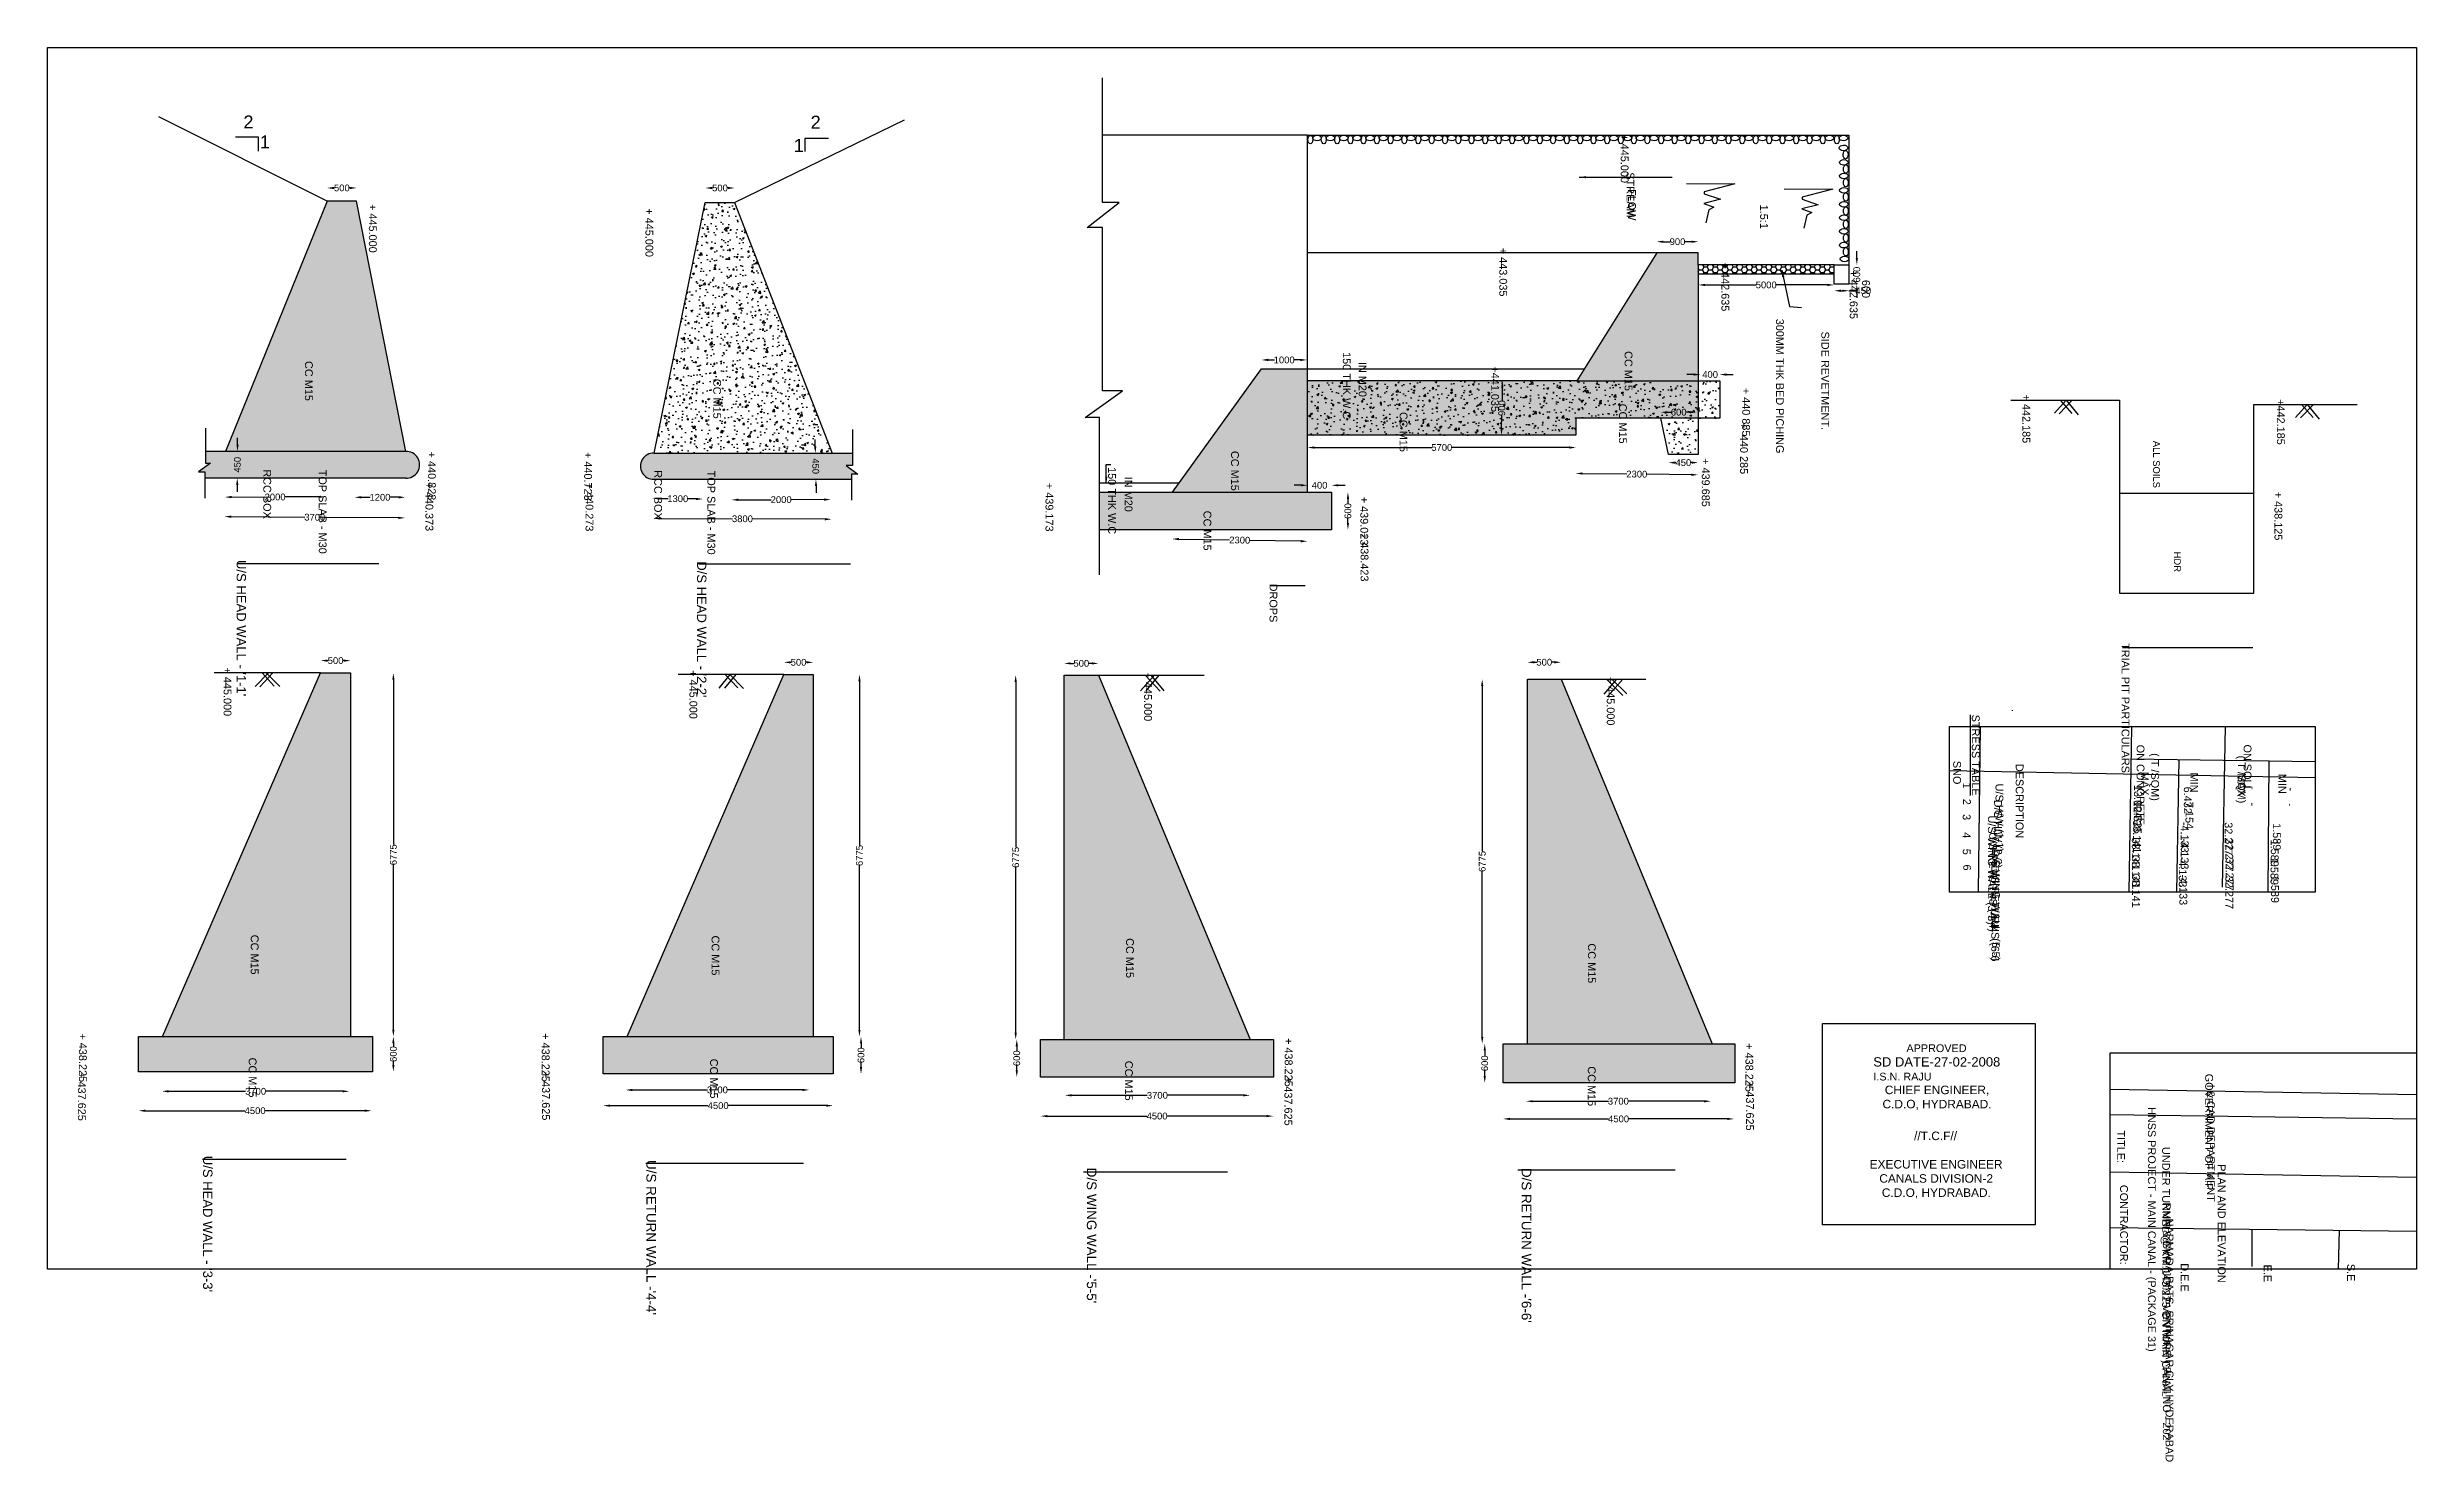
# Model space of a CAD drawing. Header units: millimetres. Extents: x 5867 to 51508, y 7566 to 34812.
import ezdxf

# ---------------------------------------------------------------- set-up
doc = ezdxf.new("R2010")
doc.units = ezdxf.units.MM
doc.header["$MEASUREMENT"] = 0
for name, color, linetype in [('DIM', 7, 'Continuous'), ('DWG', 7, 'Continuous'), ('TXT', 7, 'Continuous'), ('TXT @ 1', 7, 'Continuous')]:
    doc.layers.add(name, color=color, linetype=linetype)
doc.styles.add('Notes', font='arial.ttf', dxfattribs={"height": 0.1})
doc.styles.get("Standard").update_dxf_attribs({"font": 'arial.ttf'})
doc.dimstyles.new('Civil', dxfattribs={"dimtxt": 130, "dimasz": 130, "dimexe": 0.1, "dimexo": 0.0625, "dimgap": 0.09, "dimtad": 0, "dimdec": 0, "dimzin": 12, "dimdsep": 46, "dimtxsty": 'Standard', "dimcen": 0.1, "dimse1": 1, "dimse2": 1, "dimadec": 0, "dimazin": 2, "dimtfac": 1, "dimtdec": 0, "dimtofl": 0, "dimtmove": 0, "dimatfit": 3, "dimfxl": 1, "dimfrac": 1, "dimtolj": 1, "dimtzin": 0, "dimarcsym": 0})
pattern_1 = [(50, (0, 0), (358.6301, -31.376), [37.5, -412.5]), (355, (0, 0), (-69.3757, 376.096), [30, -330]), (100.45144, (29.9, -2.6), (289.2544, 344.72), [31.87, -350.571]), (46.1842, (0, 100), (533.6207, -82.7596), [56.25, -618.75]), (96.6356, (44.47, 93.1), (467.331, 487.0593), [47.805, -525.857]), (351.1842, (0, 100), (467.331, 487.059), [45, -495]), (21, (50, 75), (298.4535, -201.3094), [37.5, -412.5]), (326, (50, 75), (121.6577, 362.575), [30, -330]), (71.45144, (74.87, 58.22), (420.1112, 161.2656), [31.87, -350.571]), (37.5, (0, 0), (6.07993, 166.44693), [0, -326, 0, -335, 0, -331.25]), (7.5, (0, 0), (131.5348, 197.20586), [0, -191, 0, -318.5, 0, -126.25]), (327.5, (-111.5, 0), (266.91122, -11.27744), [0, -125, 0, -390, 0, -517.5]), (317.5, (-161.5, 0), (291.5931, 50.0525), [0, -162.5, 0, -259, 0, -367.5])]

msp = doc.modelspace()

# ---------------------------------------------------------------- texts
at = {"layer": 'TXT'}
for s, p in [('2', (9643.4, 33250.3)), ('2', (20570.4, 33245.9)), ('1', (9960.6, 32867.6)), ('1', (20243.9, 32797.1))]:
    msp.add_text(s, height=250, dxfattribs=at).set_placement(p)
at = {"layer": 'TXT @ 1', "style": 'Notes'}
for s, height, p in [('+ 445.000', 150, (36177.1, 33137.1)), ('STREAM', 150, (36288.8, 32405.5)), ('FLOW', 150, (36318.6, 32083.1)), ('+ 445.000', 150, (12060.9, 31793.8)), ('+ 445.000', 150, (17388.5, 31711.6)), ('1.5:1', 150, (38862.4, 31781.8)), ('+ 443.035', 150, (33838.3, 30951.1)), ('+ 442.635', 150, (38116.4, 30664.1)), ('+ 442.635', 150, (40588.5, 30516.5)), ('600', 150, (40825.6, 30332.1)), ('300MM THK BED PICHING', 150, (39167.6, 29584.3)), ('SIDE REVETMENT.', 150, (40041.4, 29337.3)), ('CC M15', 150, (10829.3, 28769.1)), ('150 THK W.C', 150, (30823, 28941.1)), ('CC M15', 150, (36251.3, 28960.6)), ('CC M15', 150, (18694.8, 28426.5)), ('IN M20', 150, (31128.7, 28752.4)), ('+441.035', 150, (33680.8, 28666.3)), ('CC M15', 150, (36143.7, 27947.5)), ('+ 440 885', 150, (38516.9, 28253.8)), ('+ 442.185', 150, (43915.6, 28123.2)), ('+442.185', 150, (48818.1, 28035.8)), ('CC M15', 150, (31917.2, 27787.5)), ('+  440 285', 150, (38475.8, 27585.7)), ('+ 440.823', 150, (13198.5, 27024.2)), ('+ 440.723', 150, (16208.1, 27017.3)), ('CC M15', 150, (28669.4, 27038)), ('ALL SOILS', 130, (46431.8, 27232.7)), ('RCC BOX ', 150, (10027.3, 26682.9)), ('TOP SLAB - M30 ', 150, (11095.3, 26674.8)), ('RCC BOX ', 150, (17557.8, 26665.9)), ('TOP SLAB - M30 ', 150, (18582.1, 26657.6)), ('150 THK W.C', 150, (26301.9, 26725.9)), ('IN M20', 150, (26620.1, 26540)), ('+ 439.685', 150, (37738.9, 26898.6)), ('+ 440.373', 150, (13150.8, 26429.9)), ('+ 440.273', 150, (16234.9, 26425.3)), ('+ 439.173', 150, (25095.3, 26421.8)), ('+ 439.023', 150, (31160.8, 26155.6)), ('+ 438.125', 150, (48770.2, 26252.2)), ('CC M15', 150, (28138.9, 25885.7)), ('+ 438.423', 150, (31166.1, 25460.2)), ("U/S HEAD WALL - '1-1'", 180, (9512.9, 24936.2)), ("D/S HEAD WALL - '2-2'", 180, (18382.4, 24911.5)), ('HDR', 130, (46835.7, 25097.7)), ('DROPS', 150, (29411.2, 24480.2)), ('TRIAL PIT PARTICULARS', 150, (45825.1, 23336)), ('+ 445.000', 150, (9262.4, 22865.6)), ('+ 445.000', 150, (18236.2, 22813.4)), ('+ 445.000', 150, (26995.4, 22767)), ('+ 445.000', 150, (35908.3, 22687.1)), ('%%USTRESS TABLE', 150, (42940.1, 21956.4)), ('SNO', 150, (42581.4, 21066.5)), ('ON CONCRETE', 150, (46114.7, 21377.8)), ('( T /SQM)', 150, (46396.1, 21215)), ('( T /SQM)', 150, (48064.6, 21168.2)), ('ON SOLL', 150, (48176.3, 21381.7)), ('1', 150, (42768.3, 20649.2)), ('U/S H/W (1-1)', 150, (43396.7, 20628)), ('DESCRIPTION', 150, (43785.7, 21008.4)), ('13.004', 150, (46064.8, 20602.2)), ('MAX', 150, (46198.8, 20853.2)), ('6.432', 150, (47024.3, 20570.3)), ('MIN', 150, (47150, 20840.3)), ('MAX', 150, (48057.4, 20832.4)), ('-', 150, (48279.9, 20575.9)), ('MIN', 150, (48847.2, 20817.2)), ('-', 150, (49013, 20553)), ('2', 150, (42771.5, 20335.4)), ('D/S H/W (2-2)', 150, (43369.9, 20315.2)), ('12.525', 150, (46059.6, 20300.5)), ('7.154', 150, (47056.2, 20275.2)), ('-', 150, (48274.8, 20264.6)), ('-', 150, (49005.4, 20254.3)), ('3', 150, (42765.1, 20040.7)), ('4', 150, (42765.1, 19691.8)), ('U/S WING WALL (3-3)', 150, (43250.3, 20013.6)), ('U/S RETURNS (4-4)', 150, (43275.9, 19692)), ('38.141', 150, (46045.7, 19925.9)), ('-4.133', 150, (46966.2, 19892.3)), ('32.277', 150, (47810.7, 19883.7)), ('1.589', 150, (48740.5, 19866.8)), ('5', 150, (42765.1, 19373.3)), ('D/S WING WALL  (5-5)', 150, (43328.7, 19373.4)), ('38.141', 150, (46022.9, 19591.3)), ('38.141', 150, (46024.3, 19239)), ('-4.133', 150, (46927.7, 19222.6)), ('-4.133', 150, (46964.3, 19568.4)), ('32.277', 150, (47824.8, 19574.1)), ('32.277', 150, (47833.1, 19204.7)), ('1.589', 150, (48694.1, 19198.2)), ('1.589', 150, (48699.9, 19549.8)), ('6', 150, (42774.6, 19069.9)), ('D/S RETURNS (6-6', 150, (43315.6, 19050.6)), ('38.141', 150, (46028.7, 18878.1)), ('-4.133', 150, (46939.3, 18879.9)), ('32.277', 150, (47825.6, 18852.3)), ('1.589', 150, (48706.7, 18852.4)), ('CC M15', 150, (9785.5, 17716.6)), ('CC M15', 150, (18662.7, 17701.4)), ('CC M15', 150, (26646.6, 17650.6)), ('CC M15', 150, (35544.9, 17550.2)), ('+ 438.225', 150, (6475.5, 15815.4)), ('+ 438.225', 150, (15391.2, 15819.9)), ('+ 438.225', 150, (29704.2, 15726.8)), ('+ 438.225', 150, (38578.7, 15627.4)), ('CC M15', 150, (9745.8, 15349.7)), ('+ 437.625', 150, (15396.8, 15078)), ('CC M15', 150, (18634, 15328.7)), ('CC M15', 150, (26626.8, 15288.4)), ('CC M15', 150, (35542.6, 15182)), ('+ 437.625', 150, (6456.1, 15069.6)), ('+ 437.625', 150, (29698.1, 14976.3)), ('+ 437.625', 150, (38590.5, 14880.6)), ('GOVERNMENT OF A.P', 150, (47436.5, 15038.7)), ('I.& CAD DEPARTMENT', 150, (47469.2, 14829.8)), ('HNSS PROJECT - MAIN CANAL - (PACKAGE 31)', 150, (46332.3, 14399)), ('TITLE:', 150, (45740.9, 13947)), ("U/S HEAD WALL - '3-3'", 180, (8866.6, 13457.4)), ("U/S RETURN WALL -'4-4'", 185, (17407.8, 13375.7)), ('UNDER TUNNEL @ KM.145.225 ON MAIN CANAL', 150, (46606.7, 13628.7)), ('PLAN AND ELEVATION', 150, (47678.2, 13295.8)), ("D/S WING WALL -'5-5'", 185, (25891.8, 13228.3)), ("D/S RETURN WALL -'6-6'", 185, (34268, 13224.3)), ('CONTRACTOR:', 150, (45796.6, 12898.4)), ('RMN & GVR (JOINT VENTURE ) FLAT NO - 202', 150, (46621, 12558.6)), ('NARMADA PATS, SRINAGAR CLY,HYDERABAD', 150, (46672.8, 12248)), ('D.E.E', 150, (46965, 11387.3)), ('E.E', 150, (48564, 11361.8)), ('S.E', 150, (50169.8, 11375.9))]:
    msp.add_text(s, height=height, rotation=270, dxfattribs=at).set_placement(p)
at = {"layer": 'TXT @ 1', "attachment_point": 1, "style": 'Notes'}
for s, insert, char_height, width in [('\\pi644.94687;APPROVED\\P\\pi6.36324;{\\H1.2x;SD DATE-27-02-2008 \\P\\pi674.96698;}I.S.N. RAJU \\P\\pi228.09989;{\\H1.1x;CHIEF ENGINEER, \\P\\pi183.26817;C.D.O, HYDRABAD.}', (41035.5, 15605.4), 149.185, 2436.967), ('\\pi865.72013;//T.C.F// \\P\\pi1279.61598;\\P\\pi9.88761;EXECUTIVE ENGINEER\\P\\pi195.76294;CANALS DIVISION-2\\P\\pi244.4006;C.D.O, HYDRABAD.', (40961.6, 13924.1), 164.103, 2559.232)]:
    msp.add_mtext(s, dxfattribs=dict(at, insert=insert, char_height=char_height, width=width))

# ---------------------------------------------------------------- blocks, each defined once
blk = doc.blocks.new('*D2')
at = {"layer": 'Defpoints', "color": 0, "transparency": 16777216}
for p in [(9634, 27029), (9525, 26512), (9630, 26511)]:
    blk.add_point(p, dxfattribs=at)
at = {"layer": 'DIM', "color": 0, "lineweight": -2, "transparency": 16777216}
for p, q in [((9530, 27160), (9532, 27290)), ((9524, 26382), (9523, 26252))]:
    blk.add_line(p, q, dxfattribs=at)
at = {"layer": 'DIM', "color": 0, "transparency": 16777216}
for points in [[(9509, 27160), (9552, 27159), (9529, 27030)], [(9503, 26382), (9546, 26382), (9525, 26512)]]:
    blk.add_solid(points, dxfattribs=at)
at = {"layer": 'DIM', "color": 0, "transparency": 16777216, "insert": (9527, 26771), "char_height": 130, "attachment_point": 5, "rotation": 89.5363}
blk.add_mtext('\\A1;450', dxfattribs=at)
blk = doc.blocks.new('*D3')
at = {"layer": 'Defpoints', "color": 0, "transparency": 16777216}
for p in [(9287, 26115), (11221, 26152), (11221, 26119)]:
    blk.add_point(p, dxfattribs=at)
at = {"layer": 'DIM', "color": 0, "lineweight": -2, "transparency": 16777216}
for p, q in [((9417, 26148), (10059, 26150)), ((11091, 26152), (10449, 26151))]:
    blk.add_line(p, q, dxfattribs=at)
at = {"layer": 'DIM', "color": 0, "transparency": 16777216}
for points in [[(9416, 26170), (9417, 26127), (9287, 26148)], [(11091, 26174), (11091, 26130), (11221, 26152)]]:
    blk.add_solid(points, dxfattribs=at)
at = {"layer": 'DIM', "color": 0, "transparency": 16777216, "insert": (10254, 26150), "char_height": 130, "attachment_point": 5, "rotation": 0.1239}
blk.add_mtext('\\A1;2000', dxfattribs=at)
blk = doc.blocks.new('*D4')
at = {"layer": 'Defpoints', "color": 0, "transparency": 16777216}
for p in [(11786, 26106), (12762, 26144), (12762, 26106)]:
    blk.add_point(p, dxfattribs=at)
at = {"layer": 'DIM', "color": 0, "lineweight": -2, "transparency": 16777216}
for p, q in [((11916, 26144), (12086, 26144)), ((12632, 26144), (12462, 26144))]:
    blk.add_line(p, q, dxfattribs=at)
at = {"layer": 'DIM', "color": 0, "transparency": 16777216}
for points in [[(11916, 26166), (11916, 26122), (11786, 26144)], [(12632, 26166), (12632, 26122), (12762, 26144)]]:
    blk.add_solid(points, dxfattribs=at)
at = {"layer": 'DIM', "color": 0, "transparency": 16777216, "insert": (12274, 26144), "char_height": 130, "attachment_point": 5}
blk.add_mtext('\\A1;1200', dxfattribs=at)
blk = doc.blocks.new('*D5')
at = {"layer": 'Defpoints', "color": 0, "transparency": 16777216}
for p in [(9278, 25755), (12757, 25730), (12758, 25747)]:
    blk.add_point(p, dxfattribs=at)
at = {"layer": 'DIM', "color": 0, "lineweight": -2, "transparency": 16777216}
for p, q in [((9408, 25771), (10824, 25761)), ((12628, 25748), (11212, 25758))]:
    blk.add_line(p, q, dxfattribs=at)
at = {"layer": 'DIM', "color": 0, "transparency": 16777216}
for points in [[(9409, 25793), (9408, 25749), (9278, 25772)], [(12628, 25769), (12627, 25726), (12758, 25747)]]:
    blk.add_solid(points, dxfattribs=at)
at = {"layer": 'DIM', "color": 0, "transparency": 16777216, "insert": (11018, 25759), "char_height": 130, "attachment_point": 5, "rotation": 359.5868}
blk.add_mtext('\\A1;3700', dxfattribs=at)
blk = doc.blocks.new('*D6')
at = {"layer": 'Defpoints', "color": 0, "transparency": 16777216}
for p in [(11824, 32104), (11256, 31850), (11824, 31850)]:
    blk.add_point(p, dxfattribs=at)
at = {"layer": 'DIM', "color": 0, "lineweight": -2, "transparency": 16777216}
for p, q in [((11386, 32104), (11396, 32104)), ((11694, 32104), (11683, 32104))]:
    blk.add_line(p, q, dxfattribs=at)
at = {"layer": 'DIM', "color": 0, "transparency": 16777216}
for points in [[(11386, 32125), (11386, 32082), (11256, 32104)], [(11694, 32125), (11694, 32082), (11824, 32104)]]:
    blk.add_solid(points, dxfattribs=at)
at = {"layer": 'DIM', "color": 0, "transparency": 16777216, "insert": (11540, 32104), "char_height": 130, "attachment_point": 5}
blk.add_mtext('\\A1;500', dxfattribs=at)
blk = doc.blocks.new('*D7')
at = {"layer": 'Defpoints', "color": 0, "transparency": 16777216}
for p in [(17529, 26090), (18493, 26111), (18493, 26080)]:
    blk.add_point(p, dxfattribs=at)
at = {"layer": 'DIM', "color": 0, "lineweight": -2, "transparency": 16777216}
for p, q in [((17659, 26120), (17823, 26118)), ((18363, 26112), (18199, 26114))]:
    blk.add_line(p, q, dxfattribs=at)
at = {"layer": 'DIM', "color": 0, "transparency": 16777216}
for points in [[(17659, 26141), (17659, 26098), (17529, 26121)], [(18363, 26134), (18363, 26090), (18493, 26111)]]:
    blk.add_solid(points, dxfattribs=at)
at = {"layer": 'DIM', "color": 0, "transparency": 16777216, "insert": (18011, 26116), "char_height": 130, "attachment_point": 5, "rotation": 359.3912}
blk.add_mtext('\\A1;1300', dxfattribs=at)
blk = doc.blocks.new('*D8')
at = {"layer": 'Defpoints', "color": 0, "transparency": 16777216}
for p in [(19046, 26090), (20959, 26100), (20959, 26095)]:
    blk.add_point(p, dxfattribs=at)
at = {"layer": 'DIM', "color": 0, "lineweight": -2, "transparency": 16777216}
for p, q in [((19176, 26096), (19808, 26097)), ((20829, 26100), (20198, 26098))]:
    blk.add_line(p, q, dxfattribs=at)
at = {"layer": 'DIM', "color": 0, "transparency": 16777216}
for points in [[(19176, 26117), (19176, 26074), (19046, 26095)], [(20829, 26122), (20829, 26078), (20959, 26100)]]:
    blk.add_solid(points, dxfattribs=at)
at = {"layer": 'DIM', "color": 0, "transparency": 16777216, "insert": (20003, 26098), "char_height": 130, "attachment_point": 5, "rotation": 0.1534}
blk.add_mtext('\\A1;2000', dxfattribs=at)
blk = doc.blocks.new('*D9')
at = {"layer": 'Defpoints', "color": 0, "transparency": 16777216}
for p in [(17539, 25721), (20974, 25721), (20974, 25706)]:
    blk.add_point(p, dxfattribs=at)
at = {"layer": 'DIM', "color": 0, "lineweight": -2, "transparency": 16777216}
for p, q in [((17669, 25736), (19063, 25730)), ((20844, 25722), (19451, 25728))]:
    blk.add_line(p, q, dxfattribs=at)
at = {"layer": 'DIM', "color": 0, "transparency": 16777216}
for points in [[(17669, 25758), (17669, 25715), (17539, 25737)], [(20845, 25744), (20844, 25700), (20974, 25721)]]:
    blk.add_solid(points, dxfattribs=at)
at = {"layer": 'DIM', "color": 0, "transparency": 16777216, "insert": (19257, 25729), "char_height": 130, "attachment_point": 5, "rotation": 359.7438}
blk.add_mtext('\\A1;3800', dxfattribs=at)
blk = doc.blocks.new('*D10')
at = {"layer": 'Defpoints', "color": 0, "transparency": 16777216}
for p in [(20631, 26997), (20641, 26491), (20672, 26491)]:
    blk.add_point(p, dxfattribs=at)
at = {"layer": 'DIM', "color": 0, "lineweight": -2, "transparency": 16777216}
for p, q in [((20659, 27127), (20656, 27257)), ((20674, 26361), (20677, 26232))]:
    blk.add_line(p, q, dxfattribs=at)
at = {"layer": 'DIM', "color": 0, "transparency": 16777216}
for points in [[(20681, 27128), (20637, 27127), (20662, 26997)], [(20696, 26362), (20653, 26361), (20672, 26491)]]:
    blk.add_solid(points, dxfattribs=at)
at = {"layer": 'DIM', "color": 0, "transparency": 16777216, "insert": (20667, 26744), "char_height": 130, "attachment_point": 5, "rotation": 271.1611}
blk.add_mtext('\\A1;450', dxfattribs=at)
blk = doc.blocks.new('*D11')
at = {"layer": 'Defpoints', "color": 0, "transparency": 16777216}
for p in [(19106, 32103), (18542, 31826), (19106, 31826)]:
    blk.add_point(p, dxfattribs=at)
at = {"layer": 'DIM', "color": 0, "lineweight": -2, "transparency": 16777216}
for p, q in [((18672, 32103), (18681, 32103)), ((18976, 32103), (18968, 32103))]:
    blk.add_line(p, q, dxfattribs=at)
at = {"layer": 'DIM', "color": 0, "transparency": 16777216}
for points in [[(18672, 32124), (18672, 32081), (18542, 32103)], [(18976, 32124), (18976, 32081), (19106, 32103)]]:
    blk.add_solid(points, dxfattribs=at)
at = {"layer": 'DIM', "color": 0, "transparency": 16777216, "insert": (18824, 32103), "char_height": 130, "attachment_point": 5}
blk.add_mtext('\\A1;500', dxfattribs=at)
blk = doc.blocks.new('*D12')
at = {"layer": 'Defpoints', "color": 0, "transparency": 16777216}
for p in [(37670, 31068), (36870, 30851), (37670, 30851)]:
    blk.add_point(p, dxfattribs=at)
at = {"layer": 'DIM', "color": 0, "lineweight": -2, "transparency": 16777216}
for p, q in [((37000, 31068), (37126, 31068)), ((37540, 31068), (37413, 31068))]:
    blk.add_line(p, q, dxfattribs=at)
at = {"layer": 'DIM', "color": 0, "transparency": 16777216}
for points in [[(37000, 31089), (37000, 31046), (36870, 31068)], [(37540, 31089), (37540, 31046), (37670, 31068)]]:
    blk.add_solid(points, dxfattribs=at)
at = {"layer": 'DIM', "color": 0, "transparency": 16777216, "insert": (37270, 31068), "char_height": 130, "attachment_point": 5}
blk.add_mtext('\\A1;900', dxfattribs=at)
blk = doc.blocks.new('*D13')
at = {"layer": 'Defpoints', "color": 0, "transparency": 16777216}
for p in [(37670, 30446), (40288, 30446), (40288, 30235)]:
    blk.add_point(p, dxfattribs=at)
at = {"layer": 'DIM', "color": 0, "lineweight": -2, "transparency": 16777216}
for p, q in [((37800, 30235), (38785, 30235)), ((40158, 30235), (39173, 30235))]:
    blk.add_line(p, q, dxfattribs=at)
at = {"layer": 'DIM', "color": 0, "transparency": 16777216}
for points in [[(37800, 30257), (37800, 30214), (37670, 30235)], [(40158, 30257), (40158, 30214), (40288, 30235)]]:
    blk.add_solid(points, dxfattribs=at)
at = {"layer": 'DIM', "color": 0, "transparency": 16777216, "insert": (38979, 30235), "char_height": 130, "attachment_point": 5}
blk.add_mtext('\\A1;5000', dxfattribs=at)
blk = doc.blocks.new('*D14')
at = {"layer": 'Defpoints', "color": 0, "transparency": 16777216}
for p in [(40288, 30248), (40573, 30248), (40573, 30124)]:
    blk.add_point(p, dxfattribs=at)
at = {"layer": 'DIM', "color": 0, "lineweight": -2, "transparency": 16777216}
for p, q in [((40418, 30124), (40443, 30124)), ((40573, 30124), (40703, 30124))]:
    blk.add_line(p, q, dxfattribs=at)
at = {"layer": 'DIM', "color": 0, "transparency": 16777216}
for points in [[(40418, 30145), (40418, 30102), (40288, 30124)], [(40443, 30145), (40443, 30102), (40573, 30124)]]:
    blk.add_solid(points, dxfattribs=at)
at = {"layer": 'DIM', "color": 0, "transparency": 16777216, "insert": (40849, 30124), "char_height": 130, "attachment_point": 5}
blk.add_mtext('\\A1;450', dxfattribs=at)
blk = doc.blocks.new('*D15')
at = {"layer": 'Defpoints', "color": 0, "transparency": 16777216}
for p in [(40418, 30623), (40725, 30623), (40418, 30248)]:
    blk.add_point(p, dxfattribs=at)
at = {"layer": 'DIM', "color": 0, "lineweight": -2, "transparency": 16777216}
for p, q in [((40725, 30753), (40725, 30883)), ((40725, 30118), (40725, 29988))]:
    blk.add_line(p, q, dxfattribs=at)
at = {"layer": 'DIM', "color": 0, "transparency": 16777216}
for points in [[(40703, 30753), (40746, 30753), (40725, 30623)], [(40703, 30118), (40746, 30118), (40725, 30248)]]:
    blk.add_solid(points, dxfattribs=at)
at = {"layer": 'DIM', "color": 0, "transparency": 16777216, "insert": (40725, 30435), "char_height": 130, "attachment_point": 5, "rotation": 90}
blk.add_mtext('\\A1;600', dxfattribs=at)
blk = doc.blocks.new('*D16')
at = {"layer": 'Defpoints', "color": 0, "transparency": 16777216}
for p in [(30145, 27338), (35314, 27338), (35314, 27103)]:
    blk.add_point(p, dxfattribs=at)
at = {"layer": 'DIM', "color": 0, "lineweight": -2, "transparency": 16777216}
for p, q in [((30275, 27103), (32535, 27103)), ((35184, 27103), (32923, 27103))]:
    blk.add_line(p, q, dxfattribs=at)
at = {"layer": 'DIM', "color": 0, "transparency": 16777216}
for points in [[(30275, 27125), (30275, 27081), (30145, 27103)], [(35184, 27125), (35184, 27081), (35314, 27103)]]:
    blk.add_solid(points, dxfattribs=at)
at = {"layer": 'DIM', "color": 0, "transparency": 16777216, "insert": (32729, 27103), "char_height": 130, "attachment_point": 5}
blk.add_mtext('\\A1;5700', dxfattribs=at)
blk = doc.blocks.new('*D17')
at = {"layer": 'Defpoints', "color": 0, "transparency": 16777216}
for p in [(35314, 27103), (37670, 27076), (37664, 26577)]:
    blk.add_point(p, dxfattribs=at)
at = {"layer": 'DIM', "color": 0, "lineweight": -2, "transparency": 16777216}
for p, q in [((35438, 26603), (36291, 26593)), ((37534, 26578), (36681, 26588))]:
    blk.add_line(p, q, dxfattribs=at)
at = {"layer": 'DIM', "color": 0, "transparency": 16777216}
for points in [[(35438, 26624), (35438, 26581), (35308, 26604)], [(37534, 26600), (37534, 26557), (37664, 26577)]]:
    blk.add_solid(points, dxfattribs=at)
at = {"layer": 'DIM', "color": 0, "transparency": 16777216, "insert": (36486, 26590), "char_height": 130, "attachment_point": 5, "rotation": 359.338}
blk.add_mtext('\\A1;2300', dxfattribs=at)
blk = doc.blocks.new('*D18')
at = {"layer": 'Defpoints', "color": 0, "transparency": 16777216}
for p in [(36946, 27668), (37639, 27783), (37639, 27668)]:
    blk.add_point(p, dxfattribs=at)
at = {"layer": 'DIM', "color": 0, "lineweight": -2, "transparency": 16777216}
for p, q in [((37076, 27783), (37149, 27783)), ((37509, 27783), (37436, 27783))]:
    blk.add_line(p, q, dxfattribs=at)
at = {"layer": 'DIM', "color": 0, "transparency": 16777216}
for points in [[(37076, 27805), (37076, 27762), (36946, 27783)], [(37509, 27805), (37509, 27762), (37639, 27783)]]:
    blk.add_solid(points, dxfattribs=at)
at = {"layer": 'DIM', "color": 0, "transparency": 16777216, "insert": (37293, 27783), "char_height": 130, "attachment_point": 5}
blk.add_mtext('\\A1;600', dxfattribs=at)
blk = doc.blocks.new('*D19')
at = {"layer": 'Defpoints', "color": 0, "transparency": 16777216}
for p in [(33842, 28387), (33824, 27338), (33878, 27337)]:
    blk.add_point(p, dxfattribs=at)
at = {"layer": 'DIM', "color": 0, "lineweight": -2, "transparency": 16777216}
for p, q in [((33894, 28257), (33890, 28005)), ((33880, 27467), (33885, 27718))]:
    blk.add_line(p, q, dxfattribs=at)
at = {"layer": 'DIM', "color": 0, "transparency": 16777216}
for points in [[(33872, 28257), (33916, 28256), (33896, 28387)], [(33859, 27468), (33902, 27467), (33878, 27337)]]:
    blk.add_solid(points, dxfattribs=at)
at = {"layer": 'DIM', "color": 0, "transparency": 16777216, "insert": (33887, 27862), "char_height": 130, "attachment_point": 5, "rotation": 89.0081}
blk.add_mtext('\\A1;900', dxfattribs=at)
blk = doc.blocks.new('*D20')
at = {"layer": 'Defpoints', "color": 0, "transparency": 16777216}
for p in [(37096, 26968), (37670, 26968), (37670, 26812)]:
    blk.add_point(p, dxfattribs=at)
at = {"layer": 'DIM', "color": 0, "lineweight": -2, "transparency": 16777216}
for p, q in [((37226, 26812), (37237, 26812)), ((37540, 26812), (37529, 26812))]:
    blk.add_line(p, q, dxfattribs=at)
at = {"layer": 'DIM', "color": 0, "transparency": 16777216}
for points in [[(37226, 26834), (37226, 26790), (37096, 26812)], [(37540, 26834), (37540, 26790), (37670, 26812)]]:
    blk.add_solid(points, dxfattribs=at)
at = {"layer": 'DIM', "color": 0, "transparency": 16777216, "insert": (37383, 26812), "char_height": 130, "attachment_point": 5}
blk.add_mtext('\\A1;450', dxfattribs=at)
blk = doc.blocks.new('*D21')
at = {"layer": 'Defpoints', "color": 0, "transparency": 16777216}
for p in [(37712, 28387), (38084, 28509), (38084, 28387)]:
    blk.add_point(p, dxfattribs=at)
at = {"layer": 'DIM', "color": 0, "lineweight": -2, "transparency": 16777216}
for p, q in [((37582, 28509), (37452, 28509)), ((38214, 28509), (38344, 28509))]:
    blk.add_line(p, q, dxfattribs=at)
at = {"layer": 'DIM', "color": 0, "transparency": 16777216}
for points in [[(37582, 28530), (37582, 28487), (37712, 28509)], [(38214, 28530), (38214, 28487), (38084, 28509)]]:
    blk.add_solid(points, dxfattribs=at)
at = {"layer": 'DIM', "color": 0, "transparency": 16777216, "insert": (37898, 28509), "char_height": 130, "attachment_point": 5}
blk.add_mtext('\\A1;400', dxfattribs=at)
blk = doc.blocks.new('*D22')
at = {"layer": 'Defpoints', "color": 0, "transparency": 16777216}
for p in [(30131, 28790), (29255, 28619), (30131, 28619)]:
    blk.add_point(p, dxfattribs=at)
at = {"layer": 'DIM', "color": 0, "lineweight": -2, "transparency": 16777216}
for p, q in [((29385, 28790), (29505, 28790)), ((30001, 28790), (29881, 28790))]:
    blk.add_line(p, q, dxfattribs=at)
at = {"layer": 'DIM', "color": 0, "transparency": 16777216}
for points in [[(29385, 28812), (29385, 28769), (29255, 28790)], [(30001, 28812), (30001, 28769), (30131, 28790)]]:
    blk.add_solid(points, dxfattribs=at)
at = {"layer": 'DIM', "color": 0, "transparency": 16777216, "insert": (29693, 28790), "char_height": 130, "attachment_point": 5}
blk.add_mtext('\\A1;1000', dxfattribs=at)
blk = doc.blocks.new('*D23')
at = {"layer": 'Defpoints', "color": 0, "transparency": 16777216}
for p in [(27533, 25305), (30140, 25259), (30141, 25296)]:
    blk.add_point(p, dxfattribs=at)
at = {"layer": 'DIM', "color": 0, "lineweight": -2, "transparency": 16777216}
for p, q in [((27664, 25339), (28642, 25322)), ((30011, 25298), (29032, 25315))]:
    blk.add_line(p, q, dxfattribs=at)
at = {"layer": 'DIM', "color": 0, "transparency": 16777216}
for points in [[(27664, 25361), (27663, 25317), (27534, 25341)], [(30011, 25320), (30010, 25276), (30141, 25296)]]:
    blk.add_solid(points, dxfattribs=at)
at = {"layer": 'DIM', "color": 0, "transparency": 16777216, "insert": (28837, 25319), "char_height": 130, "attachment_point": 5, "rotation": 359.0031}
blk.add_mtext('\\A1;2300', dxfattribs=at)
blk = doc.blocks.new('*D24')
at = {"layer": 'Defpoints', "color": 0, "transparency": 16777216}
for p in [(30605, 26244), (30921, 26244), (30605, 25517)]:
    blk.add_point(p, dxfattribs=at)
at = {"layer": 'DIM', "color": 0, "lineweight": -2, "transparency": 16777216}
for p, q in [((30921, 26114), (30921, 26024)), ((30921, 25647), (30921, 25737))]:
    blk.add_line(p, q, dxfattribs=at)
at = {"layer": 'DIM', "color": 0, "transparency": 16777216}
for points in [[(30900, 26114), (30943, 26114), (30921, 26244)], [(30900, 25647), (30943, 25647), (30921, 25517)]]:
    blk.add_solid(points, dxfattribs=at)
at = {"layer": 'DIM', "color": 0, "transparency": 16777216, "insert": (30921, 25880), "char_height": 130, "attachment_point": 5, "rotation": 90}
blk.add_mtext('\\A1;600', dxfattribs=at)
blk = doc.blocks.new('*D25')
at = {"layer": 'Defpoints', "color": 0, "transparency": 16777216}
for p in [(30145, 26244), (30605, 26375), (30605, 26244)]:
    blk.add_point(p, dxfattribs=at)
at = {"layer": 'DIM', "color": 0, "lineweight": -2, "transparency": 16777216}
for p, q in [((30015, 26375), (29885, 26375)), ((30735, 26375), (30865, 26375))]:
    blk.add_line(p, q, dxfattribs=at)
at = {"layer": 'DIM', "color": 0, "transparency": 16777216}
for points in [[(30015, 26397), (30015, 26354), (30145, 26375)], [(30735, 26397), (30735, 26354), (30605, 26375)]]:
    blk.add_solid(points, dxfattribs=at)
at = {"layer": 'DIM', "color": 0, "transparency": 16777216, "insert": (30375, 26375), "char_height": 130, "attachment_point": 5}
blk.add_mtext('\\A1;400', dxfattribs=at)
blk = doc.blocks.new('*D26')
at = {"layer": 'Defpoints', "color": 0, "transparency": 16777216}
for p in [(34352, 14862), (37911, 14862), (37911, 14509)]:
    blk.add_point(p, dxfattribs=at)
at = {"layer": 'DIM', "color": 0, "lineweight": -2, "transparency": 16777216}
for p, q in [((34482, 14509), (35938, 14509)), ((37781, 14509), (36325, 14509))]:
    blk.add_line(p, q, dxfattribs=at)
at = {"layer": 'DIM', "color": 0, "transparency": 16777216}
for points in [[(34482, 14530), (34482, 14487), (34352, 14509)], [(37781, 14530), (37781, 14487), (37911, 14509)]]:
    blk.add_solid(points, dxfattribs=at)
at = {"layer": 'DIM', "color": 0, "transparency": 16777216, "insert": (36131, 14509), "char_height": 130, "attachment_point": 5}
blk.add_mtext('\\A1;3700', dxfattribs=at)
blk = doc.blocks.new('*D27')
at = {"layer": 'Defpoints', "color": 0, "transparency": 16777216}
for p in [(38358, 14168), (33912, 14147), (38358, 14147)]:
    blk.add_point(p, dxfattribs=at)
at = {"layer": 'DIM', "color": 0, "lineweight": -2, "transparency": 16777216}
for p, q in [((34042, 14168), (35938, 14168)), ((38228, 14168), (36332, 14168))]:
    blk.add_line(p, q, dxfattribs=at)
at = {"layer": 'DIM', "color": 0, "transparency": 16777216}
for points in [[(34042, 14190), (34042, 14147), (33912, 14168)], [(38228, 14190), (38228, 14147), (38358, 14168)]]:
    blk.add_solid(points, dxfattribs=at)
at = {"layer": 'DIM', "color": 0, "transparency": 16777216, "insert": (36135, 14168), "char_height": 130, "attachment_point": 5}
blk.add_mtext('\\A1;4500', dxfattribs=at)
blk = doc.blocks.new('*D28')
at = {"layer": 'Defpoints', "color": 0, "transparency": 16777216}
for p in [(33557, 15618), (33910, 15618), (33910, 14862)]:
    blk.add_point(p, dxfattribs=at)
at = {"layer": 'DIM', "color": 0, "lineweight": -2, "transparency": 16777216}
for p, q in [((33557, 15488), (33557, 15384)), ((33557, 14992), (33557, 15096))]:
    blk.add_line(p, q, dxfattribs=at)
at = {"layer": 'DIM', "color": 0, "transparency": 16777216}
for points in [[(33535, 15488), (33578, 15488), (33557, 15618)], [(33535, 14992), (33578, 14992), (33557, 14862)]]:
    blk.add_solid(points, dxfattribs=at)
at = {"layer": 'DIM', "color": 0, "transparency": 16777216, "insert": (33557, 15240), "char_height": 130, "attachment_point": 5, "rotation": 90}
blk.add_mtext('\\A1;600', dxfattribs=at)
blk = doc.blocks.new('*D29')
at = {"layer": 'Defpoints', "color": 0, "transparency": 16777216}
for p in [(33508, 22639), (34379, 22639), (34379, 15618)]:
    blk.add_point(p, dxfattribs=at)
at = {"layer": 'DIM', "color": 0, "lineweight": -2, "transparency": 16777216}
for p, q in [((33508, 22509), (33508, 19324)), ((33508, 15748), (33508, 18933))]:
    blk.add_line(p, q, dxfattribs=at)
at = {"layer": 'DIM', "color": 0, "transparency": 16777216}
for points in [[(33486, 22509), (33530, 22509), (33508, 22639)], [(33486, 15748), (33530, 15748), (33508, 15618)]]:
    blk.add_solid(points, dxfattribs=at)
at = {"layer": 'DIM', "color": 0, "transparency": 16777216, "insert": (33508, 19129), "char_height": 130, "attachment_point": 5, "rotation": 90}
blk.add_mtext('\\A1;6775', dxfattribs=at)
blk = doc.blocks.new('*D30')
at = {"layer": 'Defpoints', "color": 0, "transparency": 16777216}
for p in [(25001, 14976), (29486, 14976), (29486, 14222)]:
    blk.add_point(p, dxfattribs=at)
at = {"layer": 'DIM', "color": 0, "lineweight": -2, "transparency": 16777216}
for p, q in [((25131, 14222), (27047, 14222)), ((29356, 14222), (27440, 14222))]:
    blk.add_line(p, q, dxfattribs=at)
at = {"layer": 'DIM', "color": 0, "transparency": 16777216}
for points in [[(25131, 14244), (25131, 14201), (25001, 14222)], [(29356, 14244), (29356, 14201), (29486, 14222)]]:
    blk.add_solid(points, dxfattribs=at)
at = {"layer": 'DIM', "color": 0, "transparency": 16777216, "insert": (27244, 14222), "char_height": 130, "attachment_point": 5}
blk.add_mtext('\\A1;4500', dxfattribs=at)
blk = doc.blocks.new('*D31')
at = {"layer": 'Defpoints', "color": 0, "transparency": 16777216}
for p in [(29034, 14623), (25467, 14602), (29034, 14602)]:
    blk.add_point(p, dxfattribs=at)
at = {"layer": 'DIM', "color": 0, "lineweight": -2, "transparency": 16777216}
for p, q in [((25597, 14623), (27056, 14623)), ((28904, 14623), (27444, 14623))]:
    blk.add_line(p, q, dxfattribs=at)
at = {"layer": 'DIM', "color": 0, "transparency": 16777216}
for points in [[(25597, 14644), (25597, 14601), (25467, 14623)], [(28904, 14644), (28904, 14601), (29034, 14623)]]:
    blk.add_solid(points, dxfattribs=at)
at = {"layer": 'DIM', "color": 0, "transparency": 16777216, "insert": (27250, 14623), "char_height": 130, "attachment_point": 5}
blk.add_mtext('\\A1;3700', dxfattribs=at)
blk = doc.blocks.new('*D32')
at = {"layer": 'Defpoints', "color": 0, "transparency": 16777216}
for p in [(24542, 15699), (25001, 15699), (25001, 14976)]:
    blk.add_point(p, dxfattribs=at)
at = {"layer": 'DIM', "color": 0, "lineweight": -2, "transparency": 16777216}
for p, q in [((24542, 15569), (24542, 15481)), ((24542, 15106), (24542, 15194))]:
    blk.add_line(p, q, dxfattribs=at)
at = {"layer": 'DIM', "color": 0, "transparency": 16777216}
for points in [[(24520, 15569), (24564, 15569), (24542, 15699)], [(24520, 15106), (24564, 15106), (24542, 14976)]]:
    blk.add_solid(points, dxfattribs=at)
at = {"layer": 'DIM', "color": 0, "transparency": 16777216, "insert": (24542, 15337), "char_height": 130, "attachment_point": 5, "rotation": 90}
blk.add_mtext('\\A1;600', dxfattribs=at)
blk = doc.blocks.new('*D33')
at = {"layer": 'Defpoints', "color": 0, "transparency": 16777216}
for p in [(24521, 22715), (25453, 22715), (25453, 15699)]:
    blk.add_point(p, dxfattribs=at)
at = {"layer": 'DIM', "color": 0, "lineweight": -2, "transparency": 16777216}
for p, q in [((24521, 22585), (24521, 19402)), ((24521, 15829), (24521, 19012))]:
    blk.add_line(p, q, dxfattribs=at)
at = {"layer": 'DIM', "color": 0, "transparency": 16777216}
for points in [[(24499, 22585), (24543, 22585), (24521, 22715)], [(24499, 15829), (24543, 15829), (24521, 15699)]]:
    blk.add_solid(points, dxfattribs=at)
at = {"layer": 'DIM', "color": 0, "transparency": 16777216, "insert": (24521, 19207), "char_height": 130, "attachment_point": 5, "rotation": 90}
blk.add_mtext('\\A1;6775', dxfattribs=at)
blk = doc.blocks.new('*D34')
at = {"layer": 'Defpoints', "color": 0, "transparency": 16777216}
for p in [(26118, 22944), (25453, 22715), (26118, 22715)]:
    blk.add_point(p, dxfattribs=at)
at = {"layer": 'DIM', "color": 0, "lineweight": -2, "transparency": 16777216}
for p, q in [((25583, 22944), (25642, 22944)), ((25988, 22944), (25929, 22944))]:
    blk.add_line(p, q, dxfattribs=at)
at = {"layer": 'DIM', "color": 0, "transparency": 16777216}
for points in [[(25583, 22965), (25583, 22922), (25453, 22944)], [(25988, 22965), (25988, 22922), (26118, 22944)]]:
    blk.add_solid(points, dxfattribs=at)
at = {"layer": 'DIM', "color": 0, "transparency": 16777216, "insert": (25785, 22944), "char_height": 130, "attachment_point": 5}
blk.add_mtext('\\A1;500', dxfattribs=at)
blk = doc.blocks.new('*D35')
at = {"layer": 'Defpoints', "color": 0, "transparency": 16777216}
for p in [(35026, 22966), (34379, 22639), (35026, 22639)]:
    blk.add_point(p, dxfattribs=at)
at = {"layer": 'DIM', "color": 0, "lineweight": -2, "transparency": 16777216}
for p, q in [((34509, 22966), (34559, 22966)), ((34896, 22966), (34846, 22966))]:
    blk.add_line(p, q, dxfattribs=at)
at = {"layer": 'DIM', "color": 0, "transparency": 16777216}
for points in [[(34509, 22988), (34509, 22944), (34379, 22966)], [(34896, 22988), (34896, 22944), (35026, 22966)]]:
    blk.add_solid(points, dxfattribs=at)
at = {"layer": 'DIM', "color": 0, "transparency": 16777216, "insert": (34703, 22966), "char_height": 130, "attachment_point": 5}
blk.add_mtext('\\A1;500', dxfattribs=at)
blk = doc.blocks.new('*D36')
at = {"layer": 'Defpoints', "color": 0, "transparency": 16777216}
for p in [(17008, 14662), (20543, 14727), (20543, 14662)]:
    blk.add_point(p, dxfattribs=at)
at = {"layer": 'DIM', "color": 0, "lineweight": -2, "transparency": 16777216}
for p, q in [((17138, 14727), (18581, 14727)), ((20413, 14727), (18969, 14727))]:
    blk.add_line(p, q, dxfattribs=at)
at = {"layer": 'DIM', "color": 0, "transparency": 16777216}
for points in [[(17138, 14748), (17138, 14705), (17008, 14727)], [(20413, 14748), (20413, 14705), (20543, 14727)]]:
    blk.add_solid(points, dxfattribs=at)
at = {"layer": 'DIM', "color": 0, "transparency": 16777216, "insert": (18775, 14727), "char_height": 130, "attachment_point": 5}
blk.add_mtext('\\A1;3700', dxfattribs=at)
blk = doc.blocks.new('*D37')
at = {"layer": 'Defpoints', "color": 0, "transparency": 16777216}
for p in [(16574, 15036), (21003, 15036), (21003, 14424)]:
    blk.add_point(p, dxfattribs=at)
at = {"layer": 'DIM', "color": 0, "lineweight": -2, "transparency": 16777216}
for p, q in [((16704, 14424), (18592, 14424)), ((20873, 14424), (18985, 14424))]:
    blk.add_line(p, q, dxfattribs=at)
at = {"layer": 'DIM', "color": 0, "transparency": 16777216}
for points in [[(16704, 14445), (16704, 14402), (16574, 14424)], [(20873, 14445), (20873, 14402), (21003, 14424)]]:
    blk.add_solid(points, dxfattribs=at)
at = {"layer": 'DIM', "color": 0, "transparency": 16777216, "insert": (18789, 14424), "char_height": 130, "attachment_point": 5}
blk.add_mtext('\\A1;4500', dxfattribs=at)
blk = doc.blocks.new('*D38')
at = {"layer": 'Defpoints', "color": 0, "transparency": 16777216}
for p in [(21003, 15754), (21541, 15754), (21003, 15036)]:
    blk.add_point(p, dxfattribs=at)
at = {"layer": 'DIM', "color": 0, "lineweight": -2, "transparency": 16777216}
for p, q in [((21541, 15624), (21541, 15538)), ((21541, 15166), (21541, 15251))]:
    blk.add_line(p, q, dxfattribs=at)
at = {"layer": 'DIM', "color": 0, "transparency": 16777216}
for points in [[(21519, 15624), (21562, 15624), (21541, 15754)], [(21519, 15166), (21562, 15166), (21541, 15036)]]:
    blk.add_solid(points, dxfattribs=at)
at = {"layer": 'DIM', "color": 0, "transparency": 16777216, "insert": (21541, 15395), "char_height": 130, "attachment_point": 5, "rotation": 90}
blk.add_mtext('\\A1;600', dxfattribs=at)
blk = doc.blocks.new('*D39')
at = {"layer": 'Defpoints', "color": 0, "transparency": 16777216}
for p in [(20622, 22730), (21511, 22730), (20622, 15754)]:
    blk.add_point(p, dxfattribs=at)
at = {"layer": 'DIM', "color": 0, "lineweight": -2, "transparency": 16777216}
for p, q in [((21511, 22600), (21511, 19437)), ((21511, 15884), (21511, 19047))]:
    blk.add_line(p, q, dxfattribs=at)
at = {"layer": 'DIM', "color": 0, "transparency": 16777216}
for points in [[(21490, 22600), (21533, 22600), (21511, 22730)], [(21490, 15884), (21533, 15884), (21511, 15754)]]:
    blk.add_solid(points, dxfattribs=at)
at = {"layer": 'DIM', "color": 0, "transparency": 16777216, "insert": (21511, 19242), "char_height": 130, "attachment_point": 5, "rotation": 90}
blk.add_mtext('\\A1;6775', dxfattribs=at)
blk = doc.blocks.new('*D40')
at = {"layer": 'Defpoints', "color": 0, "transparency": 16777216}
for p in [(20622, 22965), (20054, 22730), (20622, 22730)]:
    blk.add_point(p, dxfattribs=at)
at = {"layer": 'DIM', "color": 0, "lineweight": -2, "transparency": 16777216}
for p, q in [((20184, 22965), (20194, 22965)), ((20492, 22965), (20481, 22965))]:
    blk.add_line(p, q, dxfattribs=at)
at = {"layer": 'DIM', "color": 0, "transparency": 16777216}
for points in [[(20184, 22986), (20184, 22943), (20054, 22965)], [(20492, 22986), (20492, 22943), (20622, 22965)]]:
    blk.add_solid(points, dxfattribs=at)
at = {"layer": 'DIM', "color": 0, "transparency": 16777216, "insert": (20338, 22965), "char_height": 130, "attachment_point": 5}
blk.add_mtext('\\A1;500', dxfattribs=at)
blk = doc.blocks.new('*D41')
at = {"layer": 'Defpoints', "color": 0, "transparency": 16777216}
for p in [(11708, 22998), (11131, 22759), (11708, 22759)]:
    blk.add_point(p, dxfattribs=at)
at = {"layer": 'DIM', "color": 0, "lineweight": -2, "transparency": 16777216}
for p, q in [((11261, 22998), (11276, 22998)), ((11578, 22998), (11563, 22998))]:
    blk.add_line(p, q, dxfattribs=at)
at = {"layer": 'DIM', "color": 0, "transparency": 16777216}
for points in [[(11261, 23019), (11261, 22976), (11131, 22998)], [(11578, 23019), (11578, 22976), (11708, 22998)]]:
    blk.add_solid(points, dxfattribs=at)
at = {"layer": 'DIM', "color": 0, "transparency": 16777216, "insert": (11419, 22998), "char_height": 130, "attachment_point": 5}
blk.add_mtext('\\A1;500', dxfattribs=at)
blk = doc.blocks.new('*D42')
at = {"layer": 'Defpoints', "color": 0, "transparency": 16777216}
for p in [(11708, 22759), (12532, 22759), (11708, 15757)]:
    blk.add_point(p, dxfattribs=at)
at = {"layer": 'DIM', "color": 0, "lineweight": -2, "transparency": 16777216}
for p, q in [((12532, 22629), (12532, 19453)), ((12532, 15887), (12532, 19063))]:
    blk.add_line(p, q, dxfattribs=at)
at = {"layer": 'DIM', "color": 0, "transparency": 16777216}
for points in [[(12511, 22629), (12554, 22629), (12532, 22759)], [(12511, 15887), (12554, 15887), (12532, 15757)]]:
    blk.add_solid(points, dxfattribs=at)
at = {"layer": 'DIM', "color": 0, "transparency": 16777216, "insert": (12532, 19258), "char_height": 130, "attachment_point": 5, "rotation": 90}
blk.add_mtext('\\A1;6775', dxfattribs=at)
blk = doc.blocks.new('*D43')
at = {"layer": 'Defpoints', "color": 0, "transparency": 16777216}
for p in [(12129, 15757), (12532, 15757), (12129, 15079)]:
    blk.add_point(p, dxfattribs=at)
at = {"layer": 'DIM', "color": 0, "lineweight": -2, "transparency": 16777216}
for p, q in [((12532, 15627), (12532, 15562)), ((12532, 15209), (12532, 15274))]:
    blk.add_line(p, q, dxfattribs=at)
at = {"layer": 'DIM', "color": 0, "transparency": 16777216}
for points in [[(12511, 15627), (12554, 15627), (12532, 15757)], [(12511, 15209), (12554, 15209), (12532, 15079)]]:
    blk.add_solid(points, dxfattribs=at)
at = {"layer": 'DIM', "color": 0, "transparency": 16777216, "insert": (12532, 15418), "char_height": 130, "attachment_point": 5, "rotation": 90}
blk.add_mtext('\\A1;600', dxfattribs=at)
blk = doc.blocks.new('*D44')
at = {"layer": 'Defpoints', "color": 0, "transparency": 16777216}
for p in [(8074, 14652), (11684, 14700), (11684, 14652)]:
    blk.add_point(p, dxfattribs=at)
at = {"layer": 'DIM', "color": 0, "lineweight": -2, "transparency": 16777216}
for p, q in [((8204, 14700), (9685, 14700)), ((11554, 14700), (10073, 14700))]:
    blk.add_line(p, q, dxfattribs=at)
at = {"layer": 'DIM', "color": 0, "transparency": 16777216}
for points in [[(8204, 14722), (8204, 14679), (8074, 14700)], [(11554, 14722), (11554, 14679), (11684, 14700)]]:
    blk.add_solid(points, dxfattribs=at)
at = {"layer": 'DIM', "color": 0, "transparency": 16777216, "insert": (9879, 14700), "char_height": 130, "attachment_point": 5}
blk.add_mtext('\\A1;3700', dxfattribs=at)
blk = doc.blocks.new('*D45')
at = {"layer": 'Defpoints', "color": 0, "transparency": 16777216}
for p in [(7625, 14305), (12112, 14326), (12112, 14305)]:
    blk.add_point(p, dxfattribs=at)
at = {"layer": 'DIM', "color": 0, "lineweight": -2, "transparency": 16777216}
for p, q in [((7755, 14326), (9672, 14326)), ((11982, 14326), (10065, 14326))]:
    blk.add_line(p, q, dxfattribs=at)
at = {"layer": 'DIM', "color": 0, "transparency": 16777216}
for points in [[(7755, 14348), (7755, 14305), (7625, 14326)], [(11982, 14348), (11982, 14305), (12112, 14326)]]:
    blk.add_solid(points, dxfattribs=at)
at = {"layer": 'DIM', "color": 0, "transparency": 16777216, "insert": (9869, 14326), "char_height": 130, "attachment_point": 5}
blk.add_mtext('\\A1;4500', dxfattribs=at)

# ---------------------------------------------------------------- dimensions: what is measured, and where the dimension line sits
at = {"layer": 'DIM'}
for p1, p2, distance, text, picture, middle in [((11255.6, 31849.5), (11823.6, 31849.5), 254.1, '500', '*D6', (11539.6, 32103.6)), ((18542, 31826.2), (19106.4, 31826.2), 276.4, '500', '*D11', (18824.2, 32102.6)), ((36869.8, 30851.2), (37669.7, 30851.2), 216.4, '900', '*D12', (37269.7, 31067.6)), ((40418.2, 30248), (40418.2, 30622.9), -306.6, '600', '*D15', (40724.8, 30435.4)), ((37669.7, 30446.2), (40288.5, 30446.2), -211, '5000', '*D13', (38979.1, 30235.2)), ((40288.5, 30248), (40572.8, 30248), -124.3, '450', '*D14', (40848.9, 30123.6)), ((29255, 28618.8), (30131.5, 28618.8), 171.5, '1000', '*D22', (29693.2, 28790.3)), ((33841.9, 28387.5), (33823.7, 27338.1), 54.5, '900', '*D19', (33887.3, 27861.9)), ((37712.5, 28387.5), (38083.6, 28387.5), 121.1, '400', '*D21', (37898, 28508.6)), ((36946.3, 27667.5), (37639, 27667.5), 115.9, '600', '*D18', (37292.7, 27783.4)), ((9634.1, 27028.8), (9629.9, 26511.4), -104.7, '450', '*D2', (9527.4, 26771)), ((20630.8, 26996.8), (20641.1, 26490.8), 30.8, '450', '*D10', (20666.7, 26744.4)), ((30144.7, 27338.1), (35313.8, 27338.1), -235.2, '5700', '*D16', (32729.3, 27102.9)), ((35313.8, 27102.9), (37669.7, 27075.7), -498.9, '2300', '*D17', (36486, 26590.4)), ((37096.4, 26968.2), (37669.7, 26968.2), -156.3, '450', '*D20', (37383.1, 26811.9)), ((9286.6, 26114.7), (11220.9, 26118.8), 33.5, '2000', '*D3', (10253.7, 26150.2)), ((11786.1, 26106.3), (12761.7, 26106.3), 37.6, '1200', '*D4', (12273.9, 26143.9)), ((17528.7, 26090.2), (18492.7, 26079.9), 30.8, '1300', '*D7', (18011, 26115.8)), ((19046.4, 26090.2), (20959, 26095.3), 5.1, '2000', '*D8', (20002.7, 26097.9)), ((30144.7, 26244.3), (30604.5, 26244.3), 131, '400', '*D25', (30374.6, 26375.2)), ((30604.5, 25516.7), (30604.5, 26244.3), -316.9, '600', '*D24', (30921.4, 25880.5)), ((9278.2, 25755), (12757.5, 25729.9), 16.8, '3700', '*D5', (11018, 25759.3)), ((17539, 25721.4), (20974.4, 25706.1), 15.4, '3800', '*D9', (19256.7, 25729.1)), ((27533.1, 25304.6), (30140.2, 25259.2), 36.6, '2300', '*D23', (28837.3, 25318.5)), ((11130.8, 22759.3), (11707.7, 22759.3), 238.4, '500', '*D41', (11419.3, 22997.7)), ((20053.7, 22730.5), (20622.1, 22730.5), 234.1, '500', '*D40', (20337.9, 22964.6)), ((25453, 22714.9), (26117.7, 22714.9), 228.6, '500', '*D34', (25785.3, 22943.5)), ((34378.9, 22639), (35026.2, 22639), 327.1, '500', '*D35', (34702.5, 22966.1)), ((11707.7, 15757.1), (11707.7, 22759.3), -824.7, '6775', '*D42', (12532.4, 19258.2)), ((20622.1, 15753.6), (20622.1, 22730.5), -889.2, '6775', '*D39', (21511.3, 19242.1)), ((25453, 15698.9), (25453, 22714.9), 931.9, '6775', '*D33', (24521.1, 19206.9)), ((34378.9, 15618), (34378.9, 22639), 870.9, '6775', '*D29', (33508, 19128.5)), ((12128.8, 15078.6), (12128.8, 15757.1), -403.7, '600', '*D43', (12532.4, 15417.9)), ((21003.2, 15035.6), (21003.2, 15753.6), -537.5, '600', '*D38', (21540.7, 15394.6)), ((25001.3, 14975.9), (25001.3, 15698.9), 459.4, '600', '*D32', (24541.9, 15337.4)), ((33910.2, 14862.2), (33910.2, 15618), 353.4, '600', '*D28', (33556.8, 15240.1)), ((8074, 14652.1), (11684.5, 14652.1), 48.1, '3700', '*D44', (9879.2, 14700.2)), ((16574.2, 15035.6), (21003.2, 15035.6), -612.1, '4500', '*D37', (18788.7, 14423.5)), ((17007.6, 14661.8), (20543, 14661.8), 65, '3700', '*D36', (18775.3, 14726.8)), ((25001.3, 14975.9), (29486.1, 14975.9), -753.6, '4500', '*D30', (27243.7, 14222.3)), ((25466.9, 14602.3), (29033.8, 14602.3), 20.4, '3700', '*D31', (27250.4, 14622.7)), ((34352.3, 14862.2), (37910.7, 14862.2), -353.4, '3700', '*D26', (36131.5, 14508.8)), ((7624.7, 14304.9), (12112.4, 14304.9), 21.4, '4500', '*D45', (9868.5, 14326.2)), ((33911.9, 14147), (38358.1, 14147), 21.3, '4500', '*D27', (36135, 14168.3))]:
    dim = msp.add_aligned_dim(p1=p1, p2=p2, distance=distance, text=text, dimstyle='Civil', dxfattribs=at)
    dim.commit()
    dim.dimension.update_dxf_attribs({"geometry": picture, "text_midpoint": middle})

# ---------------------------------------------------------------- hatches: boundary and pattern name
at = {"layer": 'DWG'}
h = msp.add_hatch(dxfattribs=at)
h.set_pattern_fill('AR-CONC', color=256, scale=50)
h.set_pattern_definition(pattern_1)
h.paths.add_polyline_path([(11823.6, 31849.5), (11255.6, 31849.5), (9301.6, 27028.8), (12769.4, 27028.8)])
h.paths.add_polyline_path([(19106.4, 31826.2), (18542, 31826.2), (17553.2, 26996.8), (20982.6, 26996.8)], flags=17)
h.paths.add_polyline_path([(17553.2, 26996.8), (18542, 31826.2), (19106.4, 31826.2), (20982.6, 26996.8), (21374.6, 26996.8), (21374.6, 26753.8), (21256.4, 26753.8), (21481.9, 26587.8), (21356.6, 26587.8), (21356.6, 26490.8), (17553.2, 26490.8, -1.0281691)])
h.paths.add_polyline_path([(12769.4, 27028.8), (8916.3, 27028.8), (8916.3, 26837.1), (8916.3, 26802.4), (9006.7, 26802.4), (8775.8, 26631.7), (8897.8, 26631.7), (8897.8, 26511.4), (12769.4, 26511.4, 1.0394421)])
h = msp.add_hatch(dxfattribs=at)
h.set_pattern_fill('AR-CONC', color=256, scale=50)
h.set_pattern_definition(pattern_1)
h.paths.add_polyline_path([(19106.4, 31826.2), (18542, 31826.2), (17553.2, 26996.8), (20982.6, 26996.8)])
h = msp.add_hatch(dxfattribs=at)
h.set_pattern_fill('AR-CONC', color=256, scale=50)
h.set_pattern_definition(pattern_1)
h.paths.add_polyline_path([(30604.5, 26244.3), (26135.3, 26244.3), (26135.3, 25516.7), (30604.5, 25516.7)])
h.paths.add_polyline_path([(30144.7, 28618.8), (29255, 28618.8), (27539.8, 26244.3), (30144.7, 26244.3)])
h.paths.add_polyline_path([(37669.7, 28387.5), (35330.1, 28387.5), (30144.7, 28387.5), (30144.7, 27338.1), (35313.8, 27338.1), (35313.8, 27667.5), (37669.7, 27667.5)])
h.paths.add_polyline_path([(37669.7, 30446.2), (37669.7, 30622.9), (37669.7, 30851.2), (36869.8, 30851.2), (35330.1, 28387.5), (37669.7, 28387.5)])
h = msp.add_hatch(dxfattribs=at)
h.set_pattern_fill('HONEY', color=256, scale=500)
h.paths.add_polyline_path([(40288.5, 30622.9), (37669.7, 30622.9), (37669.7, 30446.2), (40288.5, 30446.2)])
h = msp.add_hatch(dxfattribs=at)
h.set_pattern_fill('AR-CONC', color=256, scale=50)
h.set_pattern_definition(pattern_1)
h.paths.add_polyline_path([(37669.7, 27667.5), (36946.3, 27667.5), (37096.4, 26968.2), (37669.7, 26968.2)])
h.paths.add_polyline_path([(37669.7, 28387.5), (35330.1, 28387.5), (30144.7, 28387.5), (30144.7, 27338.1), (35313.8, 27338.1), (35313.8, 27667.5), (37669.7, 27667.5)])
h.paths.add_polyline_path([(38083.6, 28387.5), (37669.7, 28387.5), (37669.7, 27667.5), (38083.6, 27667.5)])
h = msp.add_hatch(dxfattribs=at)
h.set_pattern_fill('AR-CONC', color=256, scale=50)
h.set_pattern_definition(pattern_1)
h.paths.add_polyline_path([(11707.7, 22759.3), (11130.8, 22759.3), (8086.1, 15757.1), (11707.7, 15757.1)])
h.paths.add_polyline_path([(12128.8, 15757.1), (7620.5, 15757.1), (7620.5, 15078.6), (12128.8, 15078.6)])
h.paths.add_polyline_path([(21003.2, 15753.6), (16574.2, 15753.6), (16574.2, 15035.6), (21003.2, 15035.6)])
h.paths.add_polyline_path([(20622.1, 22730.5), (20053.7, 22730.5), (17036.9, 15753.6), (20622.1, 15753.6)])
h.paths.add_polyline_path([(26117.7, 22714.9), (25453, 22714.9), (25453, 15698.9), (29039.2, 15698.9)])
h.paths.add_polyline_path([(29486.1, 15698.9), (25001.3, 15698.9), (25001.3, 14975.9), (29486.1, 14975.9)])
h = msp.add_hatch(dxfattribs=at)
h.set_pattern_fill('AR-CONC', color=256, scale=50)
h.set_pattern_definition(pattern_1)
h.paths.add_polyline_path([(35026.2, 22639), (34378.9, 22639), (34378.9, 15618), (37937.3, 15618)])
h.paths.add_polyline_path([(38377.4, 15618), (33910.2, 15618), (33910.2, 14862.2), (38377.4, 14862.2)])

# ---------------------------------------------------------------- linework, layer by layer
msp.add_lwpolyline([(51508.4, 11272.9), (5867.3, 11272.9), (5867.3, 34811.9), (51508.4, 34811.9)], close=True)
for points in [[(26135.3, 24652.9), (26135.3, 27639.1), (26135.3, 27678.4), (25857, 27678.4), (26579.9, 28197.9), (26195.8, 28197.9), (26195.8, 31342.3), (25896, 31342.3), (26512.9, 31823.1), (26194.3, 31823.1), (26194.3, 34227.5)], [(11255.6, 31849.5), (8017, 33474.3)], [(19106.4, 31826.2), (22379, 33418.5)], [(30144.7, 33118.5), (26194.3, 33118.5)], [(30144.7, 26244.3), (30144.7, 33118.5), (40572.8, 33118.5), (40572.8, 30248), (40288.5, 30248), (40288.5, 30622.9), (40572.8, 30622.9)], [(37441.4, 32191), (38375.3, 32183.8), (37783.6, 32027.2), (37783.6, 31988), (38097.2, 31884.8), (37776.4, 31802.9), (37972.5, 31735.2), (37872.7, 31685.4), (37815.6, 31432.6)], [(39327, 32087.7), (40260.9, 32080.6), (39669.2, 31923.9), (39669.2, 31884.8), (39982.9, 31781.5), (39662.1, 31699.6), (39858.1, 31632), (39758.3, 31582.1), (39701.3, 31329.4)], [(12769.4, 27028.8), (11823.6, 31849.5), (11255.6, 31849.5), (9301.6, 27028.8)], [(17553.2, 26996.8), (18542, 31826.2), (19106.4, 31826.2), (20982.6, 26996.8)], [(37669.7, 30622.9), (37669.7, 30851.2), (30144.7, 30851.2)], [(36869.8, 30851.2), (35330.1, 28387.5), (38083.6, 28387.5), (38083.6, 27667.5), (35313.8, 27667.5), (35313.8, 27338.1), (30144.7, 27338.1)], [(40288.5, 30622.9), (37669.7, 30622.9), (37669.7, 30446.2), (40288.5, 30446.2)], [(37669.7, 30446.2), (37669.7, 26968.2), (37096.4, 26968.2), (36946.3, 27667.5)], [(27539.8, 26244.3), (29255, 28618.8)], [(29255, 28618.8), (35474.6, 28618.8)], [(35330.1, 28387.5), (30144.7, 28387.5)], [(43692.7, 28012.6), (45786.9, 28012.6), (45786.9, 24297.4), (48369.8, 24297.4), (48369.8, 27933), (50364.3, 27933)], [(44756.2, 28012.6), (44529.6, 27761.9)], [(44873.3, 28012.6), (44624, 27754.4)], [(44642.9, 28012.6), (44869.5, 27758.1)], [(44756.2, 28012.6), (44986.5, 27731.7)], [(49402.2, 27933), (49175.7, 27682.2)], [(49519.3, 27933), (49270.1, 27674.7)], [(49289, 27933), (49515.5, 27678.4)], [(49402.2, 27933), (49632.6, 27652)], [(8916.3, 27476.7), (8916.3, 26837.1), (8916.3, 26802.4), (9006.7, 26802.4), (8775.8, 26631.7), (8897.8, 26631.7), (8897.8, 26129.1)], [(21374.6, 27447.5), (21374.6, 26753.8), (21256.4, 26753.8), (21481.9, 26587.8), (21356.6, 26587.8), (21356.6, 26091.8)], [(12769.4, 27028.8), (8916.3, 27028.8)], [(17553.2, 26996.8), (21374.6, 26996.8)], [(12769.4, 26511.4), (8897.8, 26511.4)], [(17553.2, 26490.8), (21356.6, 26490.8)], [(27662.7, 26414.4), (26135.3, 26414.4)], [(26135.3, 26244.3), (30604.5, 26244.3), (30604.5, 25516.7), (26135.3, 25516.7)], [(45786.9, 26226.6), (48369.8, 26226.6)], [(8086.1, 15757.1), (11130.8, 22759.3), (11707.7, 22759.3), (11707.7, 15757.1)], [(11130.8, 22759.3), (9079.8, 22759.3)], [(10125.1, 22759.3), (9870.3, 22496.4)], [(10208.5, 22759.3), (9962.8, 22494.9)], [(10002.2, 22759.3), (10235.8, 22505.5)], [(10081.1, 22759.3), (10345, 22500.9)], [(17036.9, 15753.6), (20053.7, 22730.5), (20622.1, 22730.5), (20622.1, 15753.6)], [(20053.7, 22730.5), (18016.7, 22730.5)], [(19011.9, 22730.5), (18799.1, 22464.9)], [(19129.4, 22730.5), (18909.9, 22464.9)], [(18925.4, 22730.5), (19169.3, 22473.7)], [(19011.9, 22730.5), (19277.9, 22460.4)], [(25453, 15698.9), (25453, 22714.9), (26117.7, 22714.9), (29039.2, 15698.9)], [(26117.7, 22714.9), (28149, 22714.9)], [(27196.8, 22714.9), (26924.1, 22417.8)], [(27018, 22714.9), (27304.1, 22408.9)], [(27277.3, 22714.9), (27026.9, 22413.4)], [(27125.3, 22714.9), (27375.6, 22413.4)], [(34378.9, 15618), (34378.9, 22639), (35026.2, 22639), (37937.3, 15618)], [(35026.2, 22639), (36662, 22639)], [(36096.7, 22639), (35853.3, 22352)], [(35904.3, 22639), (36218.4, 22328.5)], [(36214.5, 22639), (35927.9, 22312.8)], [(36006.4, 22639), (36293, 22359.9)]]:
    msp.add_lwpolyline(points, dxfattribs=at)
for points in [[(7620.5, 15757.1), (12128.8, 15757.1), (12128.8, 15078.6), (7620.5, 15078.6)], [(16574.2, 15753.6), (21003.2, 15753.6), (21003.2, 15035.6), (16574.2, 15035.6)], [(25001.3, 15698.9), (29486.1, 15698.9), (29486.1, 14975.9), (25001.3, 14975.9)], [(33910.2, 15618), (38377.4, 15618), (38377.4, 14862.2), (33910.2, 14862.2)]]:
    msp.add_lwpolyline(points, close=True, dxfattribs=at)
for centre, radius, start, end in [((12779.4, 26770.1), 258.9, 267.78411, 92.21589), ((17546.2, 26743.8), 253.1, 88.40855, 271.59145)]:
    msp.add_arc(centre, radius, start, end, dxfattribs=at)
for centre, major_axis, ratio in [((30197.8, 33036.6), (0.5, 80.8), 0.5803953), ((30326.2, 33065.4), (-82, -1.1), 0.650656), ((30455.6, 33036.6), (0.5, 80.8), 0.5803953), ((30584, 33065.4), (-82, -1.1), 0.650656), ((30714.4, 33036.6), (0.5, 80.8), 0.5803953), ((30842.8, 33065.4), (-82, -1.1), 0.650656), ((30969.2, 33036.6), (0.5, 80.8), 0.5803953), ((31097.5, 33065.4), (-82, -1.1), 0.650656), ((31220.5, 33036.6), (0.5, 80.8), 0.5803953), ((31348.9, 33065.4), (-82, -1.1), 0.650656), ((31479.4, 33036.6), (0.5, 80.8), 0.5803953), ((31607.8, 33065.4), (-82, -1.1), 0.650656), ((31743.3, 33036.6), (0.5, 80.8), 0.5803953), ((31871.7, 33065.4), (-82, -1.1), 0.650656), ((32007.2, 33036.6), (0.5, 80.8), 0.5803953), ((32135.6, 33065.4), (-82, -1.1), 0.650656), ((32276.2, 33036.6), (0.5, 80.8), 0.5803953), ((32404.5, 33065.4), (-82, -1.1), 0.650656), ((32535.1, 33036.6), (0.5, 80.8), 0.5803953), ((32663.4, 33065.4), (-82, -1.1), 0.650656), ((32791.5, 33036.6), (0.5, 80.8), 0.5803953), ((32919.8, 33065.4), (-82, -1.1), 0.650656), ((33047.6, 33036.6), (0.5, 80.8), 0.5803953), ((33175.9, 33065.4), (-82, -1.1), 0.650656), ((33301.5, 33036.6), (0.5, 80.8), 0.5803953), ((33429.8, 33065.4), (-82, -1.1), 0.650656), ((33565.4, 33036.6), (0.5, 80.8), 0.5803953), ((33693.7, 33065.4), (-82, -1.1), 0.650656), ((33826.8, 33036.6), (0.5, 80.8), 0.5803953), ((33955.1, 33065.4), (-82, -1.1), 0.650656), ((34085.7, 33036.6), (0.5, 80.8), 0.5803953), ((34214, 33065.4), (-82, -1.1), 0.650656), ((34359.6, 33036.6), (0.5, 80.8), 0.5803953), ((34488, 33065.4), (-82, -1.1), 0.650656), ((34618.5, 33036.6), (0.5, 80.8), 0.5803953), ((34746.9, 33065.4), (-82, -1.1), 0.650656), ((34872.4, 33036.6), (0.5, 80.8), 0.5803953), ((35000.7, 33065.4), (-82, -1.1), 0.650656), ((35138.8, 33036.6), (0.5, 80.8), 0.5803953), ((35267.2, 33065.4), (-82, -1.1), 0.650656), ((35394.6, 33036.6), (0.5, 80.8), 0.5803953), ((35522.9, 33065.4), (-82, -1.1), 0.650656), ((35650.9, 33036.6), (0.5, 80.8), 0.5803953), ((35779.3, 33065.4), (-82, -1.1), 0.650656), ((35914.9, 33036.6), (0.5, 80.8), 0.5803953), ((36043.2, 33065.4), (-82, -1.1), 0.650656), ((36178.8, 33036.6), (0.5, 80.8), 0.5803953), ((36307.1, 33065.4), (-82, -1.1), 0.650656), ((36430.1, 33036.6), (0.5, 80.8), 0.5803953), ((36558.5, 33065.4), (-82, -1.1), 0.650656), ((36689, 33036.6), (0.5, 80.8), 0.5803953), ((36817.4, 33065.4), (-82, -1.1), 0.650656), ((36955.5, 33036.6), (0.5, 80.8), 0.5803953), ((37083.8, 33065.4), (-82, -1.1), 0.650656), ((37214.3, 33036.6), (0.5, 80.8), 0.5803953), ((37342.7, 33065.4), (-82, -1.1), 0.650656), ((37477.6, 33036.6), (0.5, 80.8), 0.5803953), ((37605.9, 33065.4), (-82, -1.1), 0.650656), ((37734, 33036.6), (0.5, 80.8), 0.5803953), ((37862.3, 33065.4), (-82, -1.1), 0.650656), ((37987.8, 33036.6), (0.5, 80.8), 0.5803953), ((38116.2, 33065.4), (-82, -1.1), 0.650656), ((38251.8, 33036.6), (0.5, 80.8), 0.5803953), ((38380.1, 33065.4), (-82, -1.1), 0.650656), ((38518.2, 33036.6), (0.5, 80.8), 0.5803953), ((38646.5, 33065.4), (-82, -1.1), 0.650656), ((38777.1, 33036.6), (0.5, 80.8), 0.5803953), ((38905.4, 33065.4), (-82, -1.1), 0.650656), ((39036, 33036.6), (0.5, 80.8), 0.5803953), ((39164.3, 33065.4), (-82, -1.1), 0.650656), ((39292.4, 33036.6), (0.5, 80.8), 0.5803953), ((39420.7, 33065.4), (-82, -1.1), 0.650656), ((39555.3, 33036.6), (0.5, 80.8), 0.5803953), ((39683.6, 33065.4), (-82, -1.1), 0.650656), ((39814.2, 33036.6), (0.5, 80.8), 0.5803953), ((39942.5, 33065.4), (-82, -1.1), 0.650656), ((40068, 33036.6), (0.5, 80.8), 0.5803953), ((40196.4, 33065.4), (-82, -1.1), 0.650656), ((40339.5, 33036.6), (0.5, 80.8), 0.5803953), ((40467.8, 33065.4), (-82, -1.1), 0.650656), ((40467.8, 32875.3), (-82, -1.1), 0.650656), ((40472.9, 32596.7), (-82, -1.1), 0.650656), ((40507.9, 32746.1), (0.5, 80.8), 0.5803953), ((40512.9, 32467.4), (0.5, 80.8), 0.5803953), ((40472.9, 32335.6), (-82, -1.1), 0.650656), ((40472.9, 32059.4), (-82, -1.1), 0.650656), ((40512.9, 32206.4), (0.5, 80.8), 0.5803953), ((40512.9, 31930.2), (0.5, 80.8), 0.5803953), ((40472.9, 31788.7), (-82, -1.1), 0.650656), ((40472.9, 31532.7), (-82, -1.1), 0.650656), ((40512.9, 31659.5), (0.5, 80.8), 0.5803953), ((40472.9, 31269.1), (-82, -1.1), 0.650656), ((40472.9, 31002.9), (-82, -1.1), 0.650656), ((40512.9, 31403.4), (0.5, 80.8), 0.5803953), ((40512.9, 31139.8), (0.5, 80.8), 0.5803953), ((40488.1, 30735.1), (-82, -1.1), 0.650656), ((40512.9, 30873.7), (0.5, 80.8), 0.5803953)]:
    msp.add_ellipse(centre, major_axis=major_axis, ratio=ratio, dxfattribs=at)
at = {"layer": 'TXT'}
for p, q in [((9525.1, 24865.6), (12252.1, 24865.6)), ((18409.2, 24861.2), (21338.6, 24861.2)), ((29429.1, 24444.8), (30098.8, 24444.8)), ((45844.1, 23247.8), (48350.1, 23247.8)), ((8857.5, 13392.1), (11621.8, 13392.1)), ((17397, 13315.8), (20434.8, 13315.8)), ((25824.9, 13147.9), (28603.6, 13147.9)), ((34193.5, 13184.3), (37222.8, 13184.3))]:
    msp.add_line(p, q, dxfattribs=at)
for points in [[(9488.6, 33091.8), (9925.8, 33091.8), (9925.8, 32813.5)], [(20465.8, 32803.3), (20465.8, 33063.2), (20915.6, 33063.2)], [(43719.7, 22045.6), (43715.5, 22028.6)], [(43101, 21728.2), (43063.5, 18534.6)], [(46017.8, 21728.2), (45961.5, 18534.6)], [(47818.4, 21728.2), (47762.2, 18630.3)], [(46006.8, 21104.6), (49551.9, 21057.3)], [(46927.6, 21092.3), (46880.6, 18534.6)], [(48662.7, 21069.2), (48643.7, 18534.6)], [(42511.3, 20879.3), (49551.9, 20748.1)], [(45603.1, 14742.4), (51508.4, 14640.1)], [(45603.1, 14256.6), (51508.4, 14171.3)], [(45603.1, 13148.5), (51508.4, 13046.2)], [(45603.1, 12074.6), (51508.4, 12006.4)], [(48334.4, 12043), (48334.4, 11322)], [(50015.1, 12023.6), (49997.8, 11272.9)]]:
    msp.add_lwpolyline(points, dxfattribs=at)
for points in [[(42511.3, 21728.2), (49551.9, 21728.2), (49551.9, 18534.6), (42511.3, 18534.6)], [(40062.7, 16009.3), (44157.1, 16009.3), (44157.1, 12125.2), (40062.7, 12125.2)], [(45603.1, 15439.4), (51508.4, 15439.4), (51508.4, 11272.9), (45603.1, 11272.9)]]:
    msp.add_lwpolyline(points, close=True, dxfattribs=at)

msp.set_redraw_order([(e.dxf.handle, doc.entitydb.next_handle()) for e in msp.query("TEXT MTEXT ATTDEF DIMENSION ARC_DIMENSION")])  # texts and dimensions are drawn at this point

# ---------------------------------------------------------------- leaders
at = {"layer": 'TXT'}
for points in [[(35378.2, 32310.4), (37164.3, 32310.4)], [(39279.9, 30520.3), (39428, 29817.7), (39658.3, 29801.3)], [(26266.8, 26414.4), (26266.8, 26775.4), (26353.6, 26775.4)]]:
    msp.add_leader(points, dimstyle='Civil', override={"dimgap": 0.09, "dimtad": 0}, dxfattribs=at)

doc.saveas('drawing.dxf')
